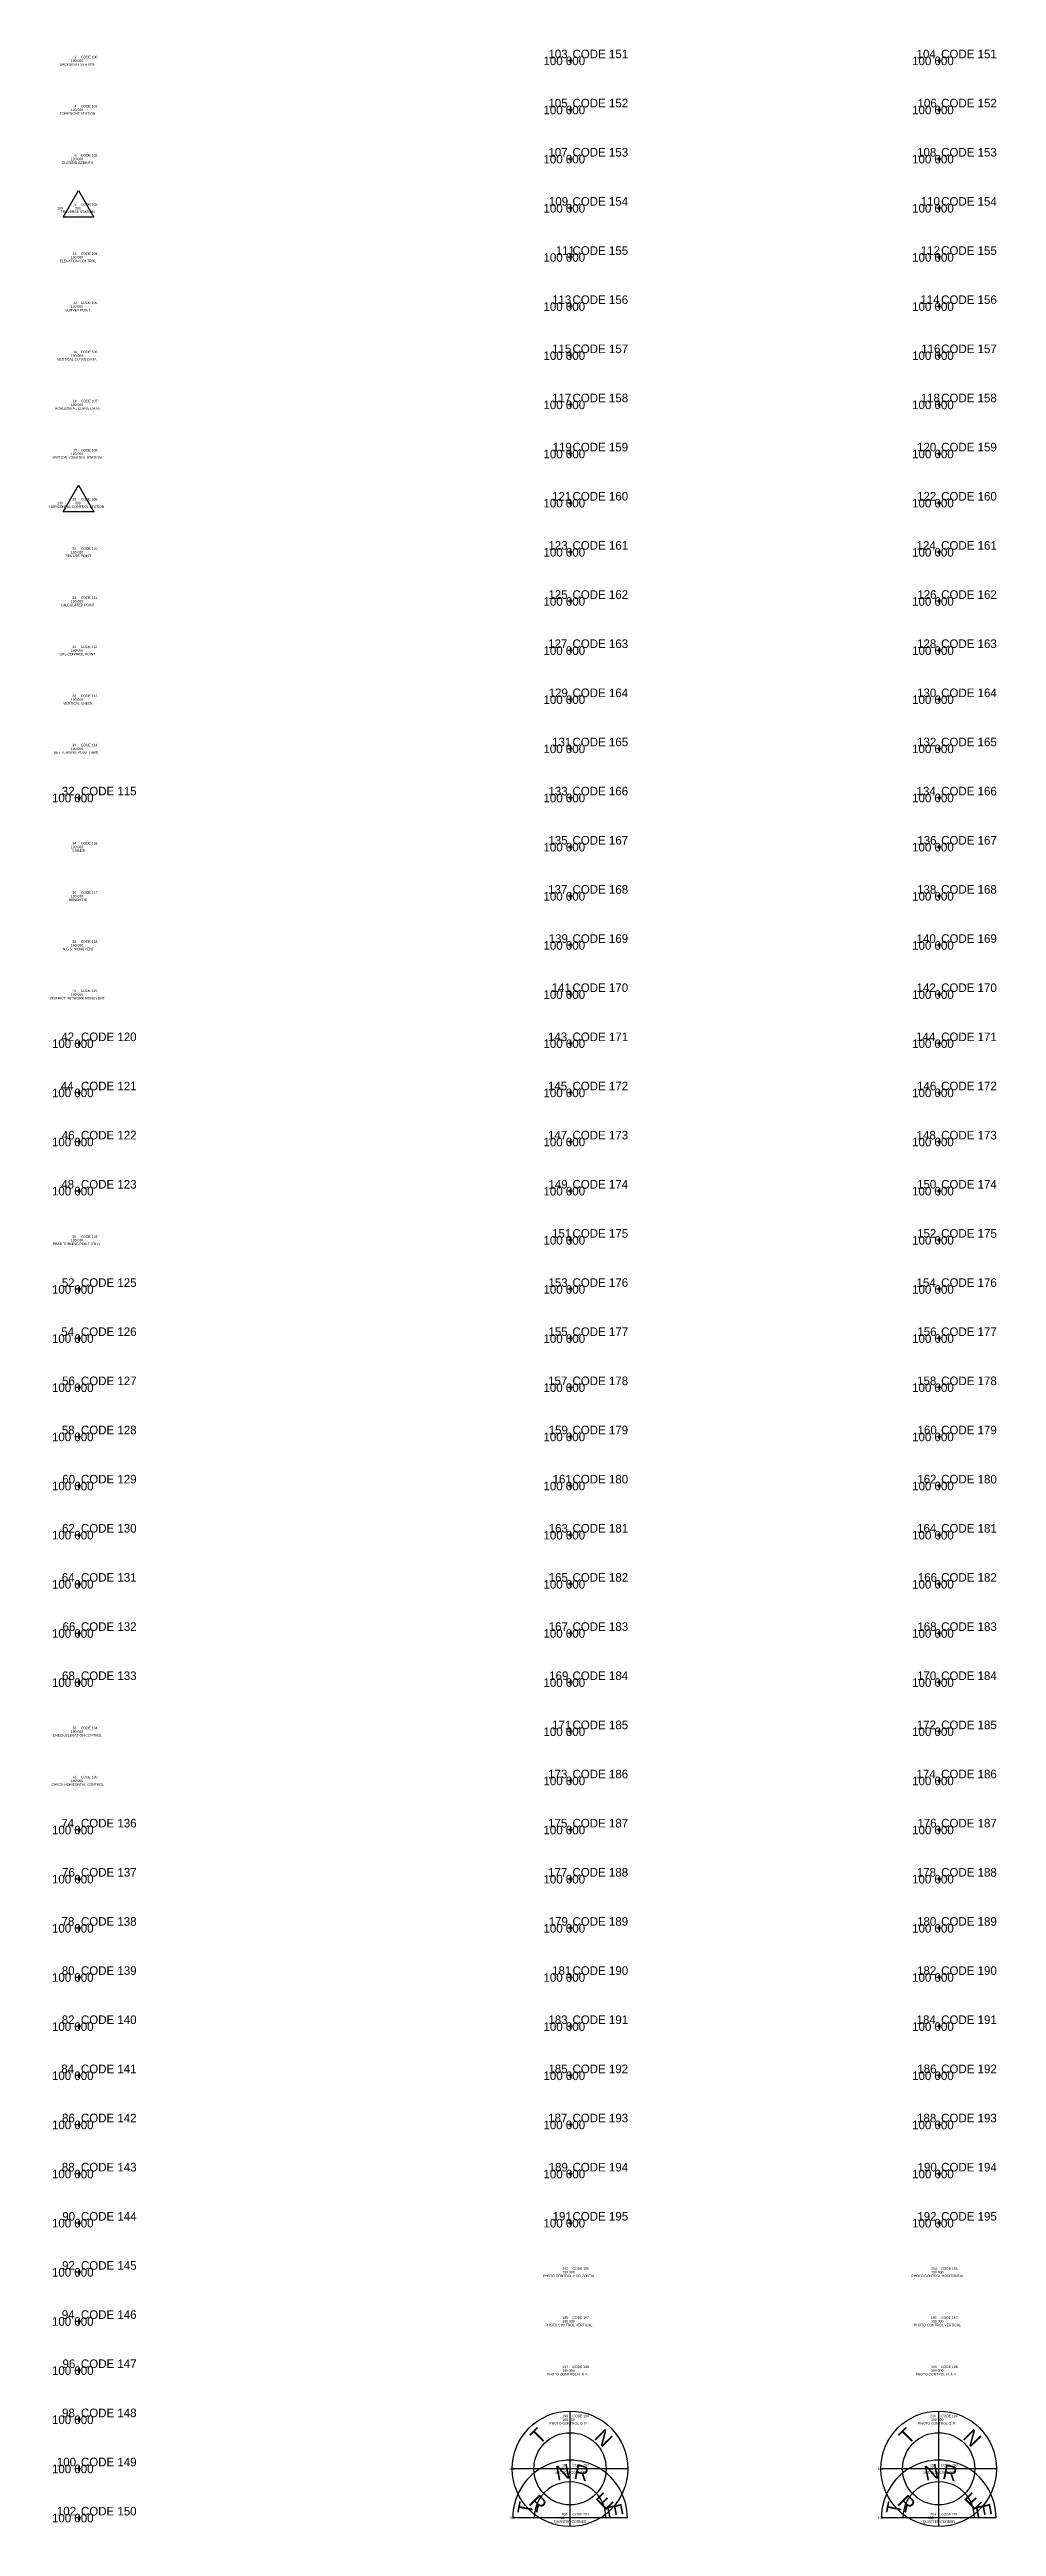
# Model space of a CAD drawing. Extents: x -12 to 6123, y -3 to 1005.
# Drawn here: x 138 to 523, y -3 to 1005 of the extents above; entities that cross this region are included whole.
import ezdxf

# ---------------------------------------------------------------- set-up
doc = ezdxf.new("R2010")
doc.units = 0
for name, color, linetype in [('Aerial Survey_Control Points', 7, 'Continuous'), ('Alignment_EX_50 Centerline', 7, 'Continuous'), ('Default', 7, 'Continuous'), ('Design_EX_Roadway Profile', 7, 'Continuous'), ('ROW_EX_Section Lines', 7, 'Continuous'), ('Topo_Control Points', 7, 'Continuous'), ('Topo_Field Comments', 7, 'Continuous'), ('Topo_Point Descriptions', 7, 'Continuous'), ('Topo_Point Elevations', 7, 'Continuous'), ('Topo_Point Numbers', 7, 'Continuous')]:
    doc.layers.add(name, color=color, linetype=linetype)

msp = doc.modelspace()

# ---------------------------------------------------------------- texts
at = {"layer": 'Default'}
for s, p in [('100 000', (339.2, 998.2)), ('103', (341.2, 1001)), ('CODE 151', (351, 1001)), ('100 000', (489.2, 998.2)), ('104', (491, 1001)), ('CODE 151', (501, 1001)), ('100 000', (339.2, 978.2)), ('105', (341.2, 981)), ('CODE 152', (351, 981)), ('100 000', (489.2, 978.2)), ('106', (491.4, 981)), ('CODE 152', (501, 981)), ('100 000', (339.2, 958.2)), ('107', (341.2, 961)), ('CODE 153', (351, 961)), ('100 000', (489.2, 958.2)), ('108', (491.2, 961)), ('CODE 153', (501, 961)), ('100 000', (339.2, 938.2)), ('109', (341.4, 941)), ('CODE 154', (351, 941)), ('100 000', (489.2, 938.2)), ('110', (492.7, 941)), ('CODE 154', (501, 941)), ('100 000', (339.2, 918.2)), ('111', (344.2, 921)), ('CODE 155', (351, 921)), ('100 000', (489.2, 918.2)), ('112', (492.7, 921)), ('CODE 155', (501, 921)), ('100 000', (339.2, 898.2)), ('113', (342.7, 901)), ('CODE 156', (351, 901)), ('100 000', (489.2, 898.2)), ('114', (492.5, 901)), ('CODE 156', (501, 901)), ('100 000', (339.2, 878.2)), ('115', (342.7, 881)), ('CODE 157', (351, 881)), ('100 000', (489.2, 878.2)), ('116', (492.9, 881)), ('CODE 157', (501, 881)), ('100 000', (339.2, 858.2)), ('117', (342.7, 861)), ('CODE 158', (351, 861)), ('100 000', (489.2, 858.2)), ('118', (492.7, 861)), ('CODE 158', (501, 861)), ('100 000', (339.2, 838.2)), ('119', (342.9, 841)), ('CODE 159', (351, 841)), ('100 000', (489.2, 838.2)), ('120', (491.2, 841)), ('CODE 159', (501, 841)), ('100 000', (339.2, 818.2)), ('121', (342.7, 821)), ('CODE 160', (351, 821)), ('100 000', (489.2, 818.2)), ('122', (491.2, 821)), ('CODE 160', (501, 821)), ('100 000', (339.2, 798.2)), ('123', (341.2, 801)), ('CODE 161', (351, 801)), ('100 000', (489.2, 798.2)), ('124', (491, 801)), ('CODE 161', (501, 801)), ('100 000', (339.2, 778.2)), ('125', (341.2, 781)), ('CODE 162', (351, 781)), ('100 000', (489.2, 778.2)), ('126', (491.3, 781)), ('CODE 162', (501, 781)), ('100 000', (339.2, 758.2)), ('127', (341.1, 761)), ('CODE 163', (351, 761)), ('100 000', (489.2, 758.2)), ('128', (491.2, 761)), ('CODE 163', (501, 761)), ('100 000', (339.2, 738.2)), ('129', (341.3, 741)), ('CODE 164', (351, 741)), ('100 000', (489.2, 738.2)), ('130', (491.2, 741)), ('CODE 164', (501, 741)), ('100 000', (339.2, 718.2)), ('131', (342.7, 721)), ('CODE 165', (351, 721)), ('100 000', (489.2, 718.2)), ('132', (491.2, 721)), ('CODE 165', (501, 721)), ('100 000', (139.2, 698.2)), ('32', (143.2, 701)), ('CODE 115', (151, 701)), ('100 000', (339.2, 698.2)), ('133', (341.2, 701)), ('CODE 166', (351, 701)), ('100 000', (489.2, 698.2)), ('134', (491, 701)), ('CODE 166', (501, 701)), ('100 000', (339.2, 678.2)), ('135', (341.2, 681)), ('CODE 167', (351, 681)), ('100 000', (489.2, 678.2)), ('136', (491.3, 681)), ('CODE 167', (501, 681)), ('100 000', (339.2, 658.2)), ('137', (341.1, 661)), ('CODE 168', (351, 661)), ('100 000', (489.2, 658.2)), ('138', (491.2, 661)), ('CODE 168', (501, 661)), ('100 000', (339.2, 638.2)), ('139', (341.3, 641)), ('CODE 169', (351, 641)), ('100 000', (489.2, 638.2)), ('140', (491, 641)), ('CODE 169', (501, 641)), ('100 000', (339.2, 618.2)), ('141', (342.5, 621)), ('CODE 170', (351, 621)), ('100 000', (489.2, 618.2)), ('142', (491, 621)), ('CODE 170', (501, 621)), ('100 000', (139.2, 598.2)), ('42', (143, 601)), ('CODE 120', (151, 601)), ('100 000', (339.2, 598.2)), ('143', (341, 601)), ('CODE 171', (351, 601)), ('100 000', (489.2, 598.2)), ('144', (490.8, 601)), ('CODE 171', (501, 601)), ('100 000', (139.2, 578.2)), ('44', (142.8, 581)), ('CODE 121', (151, 581)), ('100 000', (339.2, 578.2)), ('145', (341, 581)), ('CODE 172', (351, 581)), ('100 000', (489.2, 578.2)), ('146', (491.2, 581)), ('CODE 172', (501, 581)), ('46', (143.2, 561)), ('CODE 122', (151, 561)), ('147', (341, 561)), ('CODE 173', (351, 561)), ('148', (491, 561)), ('CODE 173', (501, 561)), ('100 000', (139.2, 558.2)), ('100 000', (339.2, 558.2)), ('100 000', (489.2, 558.2)), ('48', (143, 541)), ('CODE 123', (151, 541)), ('149', (341.2, 541)), ('CODE 174', (351, 541)), ('150', (491.2, 541)), ('CODE 174', (501, 541)), ('100 000', (139.2, 538.2)), ('100 000', (339.2, 538.2)), ('100 000', (489.2, 538.2)), ('151', (342.7, 521)), ('CODE 175', (351, 521)), ('152', (491.2, 521)), ('CODE 175', (501, 521)), ('100 000', (339.2, 518.2)), ('100 000', (489.2, 518.2)), ('52', (143.2, 501)), ('CODE 125', (151, 501)), ('153', (341.2, 501)), ('CODE 176', (351, 501)), ('154', (491, 501)), ('CODE 176', (501, 501)), ('100 000', (139.2, 498.2)), ('100 000', (339.2, 498.2)), ('100 000', (489.2, 498.2)), ('54', (143, 481)), ('CODE 126', (151, 481)), ('155', (341.2, 481)), ('CODE 177', (351, 481)), ('156', (491.3, 481)), ('CODE 177', (501, 481)), ('100 000', (139.2, 478.2)), ('100 000', (339.2, 478.2)), ('100 000', (489.2, 478.2)), ('56', (143.3, 461)), ('CODE 127', (151, 461)), ('157', (341.1, 461)), ('CODE 178', (351, 461)), ('158', (491.2, 461)), ('CODE 178', (501, 461)), ('100 000', (139.2, 458.2)), ('100 000', (339.2, 458.2)), ('100 000', (489.2, 458.2)), ('58', (143.2, 441)), ('CODE 128', (151, 441)), ('159', (341.3, 441)), ('CODE 179', (351, 441)), ('160', (491.4, 441)), ('CODE 179', (501, 441)), ('100 000', (139.2, 438.2)), ('100 000', (339.2, 438.2)), ('100 000', (489.2, 438.2)), ('60', (143.4, 421)), ('CODE 129', (151, 421)), ('161', (342.9, 421)), ('CODE 180', (351, 421)), ('162', (491.3, 421)), ('CODE 180', (501, 421)), ('100 000', (139.2, 418.2)), ('100 000', (339.2, 418.2)), ('100 000', (489.2, 418.2)), ('62', (143.3, 401)), ('CODE 130', (151, 401)), ('163', (341.3, 401)), ('CODE 181', (351, 401)), ('164', (491.2, 401)), ('CODE 181', (501, 401)), ('100 000', (139.2, 398.2)), ('100 000', (339.2, 398.2)), ('100 000', (489.2, 398.2)), ('64', (143.2, 381)), ('CODE 131', (151, 381)), ('165', (341.3, 381)), ('CODE 182', (351, 381)), ('166', (491.5, 381)), ('CODE 182', (501, 381)), ('100 000', (139.2, 378.2)), ('100 000', (339.2, 378.2)), ('100 000', (489.2, 378.2)), ('66', (143.5, 361)), ('CODE 132', (151, 361)), ('167', (341.3, 361)), ('CODE 183', (351, 361)), ('168', (491.3, 361)), ('CODE 183', (501, 361)), ('100 000', (139.2, 358.2)), ('100 000', (339.2, 358.2)), ('100 000', (489.2, 358.2)), ('68', (143.3, 341)), ('CODE 133', (151, 341)), ('169', (341.5, 341)), ('CODE 184', (351, 341)), ('170', (491.2, 341)), ('CODE 184', (501, 341)), ('100 000', (139.2, 338.2)), ('100 000', (339.2, 338.2)), ('100 000', (489.2, 338.2)), ('171', (342.7, 321)), ('CODE 185', (351, 321)), ('172', (491.1, 321)), ('CODE 185', (501, 321)), ('100 000', (339.2, 318.2)), ('100 000', (489.2, 318.2)), ('173', (341.1, 301)), ('CODE 186', (351, 301)), ('174', (491, 301)), ('CODE 186', (501, 301)), ('100 000', (339.2, 298.2)), ('100 000', (489.2, 298.2)), ('74', (143, 281)), ('CODE 136', (151, 281)), ('175', (341.1, 281)), ('CODE 187', (351, 281)), ('176', (491.3, 281)), ('CODE 187', (501, 281)), ('100 000', (139.2, 278.2)), ('100 000', (339.2, 278.2)), ('100 000', (489.2, 278.2)), ('76', (143.3, 261)), ('CODE 137', (151, 261)), ('177', (341.1, 261)), ('CODE 188', (351, 261)), ('178', (491.1, 261)), ('CODE 188', (501, 261)), ('100 000', (139.2, 258.2)), ('100 000', (339.2, 258.2)), ('100 000', (489.2, 258.2)), ('78', (143.1, 241)), ('CODE 138', (151, 241)), ('179', (341.3, 241)), ('CODE 189', (351, 241)), ('180', (491.2, 241)), ('CODE 189', (501, 241)), ('100 000', (139.2, 238.2)), ('100 000', (339.2, 238.2)), ('100 000', (489.2, 238.2)), ('100 000', (139.2, 218.2)), ('80', (143.2, 221)), ('CODE 139', (151, 221)), ('100 000', (339.2, 218.2)), ('181', (342.7, 221)), ('CODE 190', (351, 221)), ('100 000', (489.2, 218.2)), ('182', (491.2, 221)), ('CODE 190', (501, 221)), ('100 000', (139.2, 198.2)), ('82', (143.2, 201)), ('CODE 140', (151, 201)), ('100 000', (339.2, 198.2)), ('183', (341.2, 201)), ('CODE 191', (351, 201)), ('100 000', (489.2, 198.2)), ('184', (491, 201)), ('CODE 191', (501, 201)), ('100 000', (139.2, 178.2)), ('84', (143, 181)), ('CODE 141', (151, 181)), ('100 000', (339.2, 178.2)), ('185', (341.2, 181)), ('CODE 192', (351, 181)), ('100 000', (489.2, 178.2)), ('186', (491.3, 181)), ('CODE 192', (501, 181)), ('100 000', (139.2, 158.2)), ('86', (143.3, 161)), ('CODE 142', (151, 161)), ('100 000', (339.2, 158.2)), ('187', (341.1, 161)), ('CODE 193', (351, 161)), ('100 000', (489.2, 158.2)), ('188', (491.2, 161)), ('CODE 193', (501, 161)), ('100 000', (139.2, 138.2)), ('88', (143.2, 141)), ('CODE 143', (151, 141)), ('100 000', (339.2, 138.2)), ('189', (341.3, 141)), ('CODE 194', (351, 141)), ('100 000', (489.2, 138.2)), ('190', (491.4, 141)), ('CODE 194', (501, 141)), ('100 000', (139.2, 118.2)), ('90', (143.4, 121)), ('CODE 144', (151, 121)), ('100 000', (339.2, 118.2)), ('191', (342.9, 121)), ('CODE 195', (351, 121)), ('100 000', (489.2, 118.2)), ('192', (491.3, 121)), ('CODE 195', (501, 121)), ('100 000', (139.2, 98.2)), ('92', (143.3, 101)), ('CODE 145', (151, 101)), ('100 000', (139.2, 78.2)), ('94', (143.2, 81)), ('CODE 146', (151, 81)), ('100 000', (139.2, 58.2)), ('96', (143.5, 61)), ('CODE 147', (151, 61)), ('100 000', (139.2, 38.2)), ('98', (143.3, 41)), ('CODE 148', (151, 41)), ('100 000', (139.2, 18.2)), ('100', (141.2, 21)), ('CODE 149', (151, 21)), ('100 000', (139.2, -1.8)), ('102', (141.2, 1)), ('CODE 150', (151, 1))]:
    msp.add_text(s, height=3.5, dxfattribs=at).set_placement(p)
at = {"layer": 'ROW_EX_Section Lines'}
for s, rotation, p in [('T', 44.9628, (337.5, 29.5)), ('N', 314.9739, (359.5, 32.5)), ('T', 44.9628, (487.5, 29.5)), ('N', 314.9739, (509.5, 32.5)), ('N', 11.3315, (344.8, 15.1)), ('R', 348.6685, (351.2, 16)), ('N', 11.3315, (494.8, 15.1)), ('R', 348.6685, (501.2, 16)), ('E', 45, (364.2, 2.8)), ('E', 45, (514.2, 2.8)), ('T', 78.831, (334.3, 1)), ('R', 315.026, (332.8, 5.8)), ('E', 281.169, (364.9, 5.2)), ('T', 78.831, (484.3, 1)), ('R', 315.026, (482.8, 5.8)), ('E', 281.169, (514.9, 5.2))]:
    msp.add_text(s, height=6, rotation=rotation, dxfattribs=at).set_placement(p)
at = {"layer": 'Topo_Field Comments'}
for s, p in [('CODE 100', (151, 1001)), ('CODE 101', (151, 981)), ('CODE 102', (151, 961)), ('CODE 103', (151, 941)), ('CODE 104', (151, 921)), ('CODE 105', (151, 901)), ('CODE 106', (151, 881)), ('CODE 107', (151, 861)), ('CODE 108', (151, 841)), ('CODE 109', (151, 821)), ('CODE 110', (151, 801)), ('CODE 111', (151, 781)), ('CODE 112', (151, 761)), ('CODE 113', (151, 741)), ('CODE 114', (151, 721)), ('CODE 116', (151, 681)), ('CODE 117', (151, 661)), ('CODE 118', (151, 641)), ('CODE 119', (151, 621)), ('CODE 124', (151, 521)), ('CODE 134', (151, 321)), ('CODE 135', (151, 301)), ('CODE 196', (351, 101)), ('CODE 196', (501, 101)), ('CODE 197', (351, 81)), ('CODE 197', (501, 81)), ('CODE 198', (351, 61)), ('CODE 198', (501, 61)), ('CODE 199', (351, 41)), ('CODE 199', (501, 41)), ('CODE 200', (351, 21)), ('CODE 200', (501, 21)), ('CODE 201', (351, 1)), ('CODE 201', (501, 1))]:
    msp.add_text(s, height=1, dxfattribs=at).set_placement(p)
at = {"layer": 'Topo_Point Descriptions'}
for s, p in [('BACKSIGHT STATION', (142.4, 998)), ('FORESIGHT STATION', (142.4, 978)), ('CLOSING AZIMUTH', (143.3, 958)), ('TRAVERSE STATION', (142.7, 938)), ('ELEVATION CONTROL', (142.3, 918)), ('SURVEY POINT', (144.6, 898)), ('VERTICAL CURVE DATA', (141.3, 878)), ('HORIZONTAL CURVE DATA', (140.4, 858)), ('VERTICAL CONTROL STATION', (139.1, 838)), ('HORIZONTAL CONTROL STATION', (138.1, 818)), ('REMOTE POINT', (144.6, 798)), ('CALCULATED POINT', (142.8, 778)), ('GPS CONTROL POINT', (142.2, 758)), ('VERTICAL CHECK', (143.8, 738)), ('SET TURNING POINT (TBM)', (139.9, 718)), ('SHINER', (147.5, 678)), ('BENCH TIE', (146.1, 658)), ('N.G.S. MONUMENT', (143.6, 638)), ('DISTRICT NETWORK MONUMENT', (138.4, 618)), ('READ TURNING POINT (TBM)', (139.5, 518)), ('CHECK ELEVATION CONTROL', (139.5, 318)), ('CHECK HORIZONTAL CONTROL', (139, 298)), ('PHOTO CONTROL HORIZONTAL', (338.9, 98)), ('PHOTO CONTROL HORIZONTAL', (488.9, 98)), ('PHOTO CONTROL VERTICAL', (339.9, 78)), ('PHOTO CONTROL VERTICAL', (489.9, 78)), ('PHOTO CONTROL H. & V.', (340.6, 58)), ('PHOTO CONTROL H. & V.', (490.6, 58)), ('PHOTO CONTROL Q. P.', (341.6, 38)), ('PHOTO CONTROL Q. P.', (491.6, 38)), ('SECTION CORNER', (343.7, 18)), ('SECTION CORNER', (493.7, 18)), ('QUARTER CORNER', (343.5, -2)), ('QUARTER CORNER', (493.5, -2))]:
    msp.add_text(s, height=1, dxfattribs=at).set_placement(p)
at = {"layer": 'Topo_Point Elevations'}
for s, p in [('100 000', (146.9, 999.5)), ('100 000', (146.9, 979.5)), ('100 000', (146.9, 959.5)), ('100             000', (141.3, 939.5)), ('100 000', (146.9, 919.5)), ('100 000', (146.9, 899.5)), ('100 000', (146.9, 879.5)), ('100 000', (146.9, 859.5)), ('100 000', (146.9, 839.5)), ('100             000', (141.3, 819.5)), ('100 000', (146.9, 799.5)), ('100 000', (146.9, 779.5)), ('100 000', (146.9, 759.5)), ('100 000', (146.9, 739.5)), ('100 000', (146.9, 719.5)), ('100 000', (146.9, 679.5)), ('100 000', (146.9, 659.5)), ('100 000', (146.9, 639.5)), ('100 000', (146.9, 619.5)), ('100 000', (146.9, 519.5)), ('100 000', (146.9, 319.5)), ('100 000', (146.9, 299.5)), ('100 000', (346.9, 99.5)), ('100 000', (496.9, 99.5)), ('100 000', (346.9, 79.5)), ('100 000', (496.9, 79.5)), ('100 000', (346.9, 59.5)), ('100 000', (496.9, 59.5)), ('100 000', (346.9, 39.5)), ('100 000', (496.9, 39.5)), ('100                                               000', (325.2, 19.5)), ('100                                               000', (475.2, 19.5)), ('100                                               000', (325.2, -0.5)), ('100                                               000', (475.2, -0.5))]:
    msp.add_text(s, height=1, dxfattribs=at).set_placement(p)
at = {"layer": 'Topo_Point Numbers'}
for s, p in [('2', (148.4, 1001)), ('4', (148.4, 981)), ('6', (148.4, 961)), ('8', (148.4, 941)), ('10', (147.7, 921)), ('12', (147.8, 901)), ('14', (147.8, 881)), ('16', (147.7, 861)), ('18', (147.8, 841)), ('20', (147.5, 821)), ('22', (147.5, 801)), ('24', (147.5, 781)), ('26', (147.5, 761)), ('28', (147.5, 741)), ('30', (147.5, 721)), ('34', (147.5, 681)), ('36', (147.5, 661)), ('38', (147.5, 641)), ('40', (147.5, 621)), ('50', (147.5, 521)), ('70', (147.5, 321)), ('72', (147.5, 301)), ('193', (346.9, 101)), ('194', (496.9, 101)), ('195', (346.9, 81)), ('196', (496.8, 81)), ('197', (346.9, 61)), ('198', (496.9, 61)), ('199', (346.9, 41)), ('200', (496.5, 41)), ('201', (346.8, 21)), ('202', (496.6, 21)), ('203', (346.6, 1)), ('204', (496.6, 1))]:
    msp.add_text(s, height=1, dxfattribs=at).set_placement(p)

# ---------------------------------------------------------------- linework, layer by layer
at = {"layer": 'Aerial Survey_Control Points'}
for p, q in [((350, 100), (350, 100)), ((500, 100), (500, 100)), ((350, 80), (350, 80)), ((500, 80), (500, 80)), ((350, 60), (350, 60)), ((500, 60), (500, 60)), ((350, 40), (350, 40)), ((500, 40), (500, 40))]:
    msp.add_line(p, q, dxfattribs=at)
at = {"layer": 'Alignment_EX_50 Centerline'}
msp.add_line((150, 860), (150, 860), dxfattribs=at)
at = {"layer": 'Default'}
for p, q in [((350.9, 1000), (349.1, 1000)), ((350, 1000.9), (350, 999.1)), ((500.9, 1000), (499.1, 1000)), ((500, 1000.9), (500, 999.1)), ((350.9, 980), (349.1, 980)), ((350, 980.9), (350, 979.1)), ((500.9, 980), (499.1, 980)), ((500, 980.9), (500, 979.1)), ((350.9, 960), (349.1, 960)), ((350, 960.9), (350, 959.1)), ((500.9, 960), (499.1, 960)), ((500, 960.9), (500, 959.1)), ((350.9, 940), (349.1, 940)), ((350, 940.9), (350, 939.1)), ((500.9, 940), (499.1, 940)), ((500, 940.9), (500, 939.1)), ((350.9, 920), (349.1, 920)), ((350, 920.9), (350, 919.1)), ((500.9, 920), (499.1, 920)), ((500, 920.9), (500, 919.1)), ((350.9, 900), (349.1, 900)), ((350, 900.9), (350, 899.1)), ((500.9, 900), (499.1, 900)), ((500, 900.9), (500, 899.1)), ((350.9, 880), (349.1, 880)), ((350, 880.9), (350, 879.1)), ((500.9, 880), (499.1, 880)), ((500, 880.9), (500, 879.1)), ((350.9, 860), (349.1, 860)), ((350, 860.9), (350, 859.1)), ((500.9, 860), (499.1, 860)), ((500, 860.9), (500, 859.1)), ((350.9, 840), (349.1, 840)), ((350, 840.9), (350, 839.1)), ((500.9, 840), (499.1, 840)), ((500, 840.9), (500, 839.1)), ((350.9, 820), (349.1, 820)), ((350, 820.9), (350, 819.1)), ((500.9, 820), (499.1, 820)), ((500, 820.9), (500, 819.1)), ((350.9, 800), (349.1, 800)), ((350, 800.9), (350, 799.1)), ((500.9, 800), (499.1, 800)), ((500, 800.9), (500, 799.1)), ((350.9, 780), (349.1, 780)), ((350, 780.9), (350, 779.1)), ((500.9, 780), (499.1, 780)), ((500, 780.9), (500, 779.1)), ((350.9, 760), (349.1, 760)), ((350, 760.9), (350, 759.1)), ((500.9, 760), (499.1, 760)), ((500, 760.9), (500, 759.1)), ((350.9, 740), (349.1, 740)), ((350, 740.9), (350, 739.1)), ((500.9, 740), (499.1, 740)), ((500, 740.9), (500, 739.1)), ((350.9, 720), (349.1, 720)), ((350, 720.9), (350, 719.1)), ((500.9, 720), (499.1, 720)), ((500, 720.9), (500, 719.1)), ((150.9, 700), (149.1, 700)), ((150, 700.9), (150, 699.1)), ((350.9, 700), (349.1, 700)), ((350, 700.9), (350, 699.1)), ((500.9, 700), (499.1, 700)), ((500, 700.9), (500, 699.1)), ((350.9, 680), (349.1, 680)), ((350, 680.9), (350, 679.1)), ((500.9, 680), (499.1, 680)), ((500, 680.9), (500, 679.1)), ((350.9, 660), (349.1, 660)), ((350, 660.9), (350, 659.1)), ((500.9, 660), (499.1, 660)), ((500, 660.9), (500, 659.1)), ((350.9, 640), (349.1, 640)), ((350, 640.9), (350, 639.1)), ((500.9, 640), (499.1, 640)), ((500, 640.9), (500, 639.1)), ((350.9, 620), (349.1, 620)), ((350, 620.9), (350, 619.1)), ((500.9, 620), (499.1, 620)), ((500, 620.9), (500, 619.1)), ((150.9, 600), (149.1, 600)), ((150, 600.9), (150, 599.1)), ((350.9, 600), (349.1, 600)), ((350, 600.9), (350, 599.1)), ((500.9, 600), (499.1, 600)), ((500, 600.9), (500, 599.1)), ((150.9, 580), (149.1, 580)), ((150, 580.9), (150, 579.1)), ((350.9, 580), (349.1, 580)), ((350, 580.9), (350, 579.1)), ((500.9, 580), (499.1, 580)), ((500, 580.9), (500, 579.1)), ((150.9, 560), (149.1, 560)), ((150, 560.9), (150, 559.1)), ((350.9, 560), (349.1, 560)), ((350, 560.9), (350, 559.1)), ((500.9, 560), (499.1, 560)), ((500, 560.9), (500, 559.1)), ((150.9, 540), (149.1, 540)), ((150, 540.9), (150, 539.1)), ((350.9, 540), (349.1, 540)), ((350, 540.9), (350, 539.1)), ((500.9, 540), (499.1, 540)), ((500, 540.9), (500, 539.1)), ((350.9, 520), (349.1, 520)), ((350, 520.9), (350, 519.1)), ((500.9, 520), (499.1, 520)), ((500, 520.9), (500, 519.1)), ((150.9, 500), (149.1, 500)), ((150, 500.9), (150, 499.1)), ((350.9, 500), (349.1, 500)), ((350, 500.9), (350, 499.1)), ((500.9, 500), (499.1, 500)), ((500, 500.9), (500, 499.1)), ((150.9, 480), (149.1, 480)), ((150, 480.9), (150, 479.1)), ((350.9, 480), (349.1, 480)), ((350, 480.9), (350, 479.1)), ((500.9, 480), (499.1, 480)), ((500, 480.9), (500, 479.1)), ((150.9, 460), (149.1, 460)), ((150, 460.9), (150, 459.1)), ((350.9, 460), (349.1, 460)), ((350, 460.9), (350, 459.1)), ((500.9, 460), (499.1, 460)), ((500, 460.9), (500, 459.1)), ((150.9, 440), (149.1, 440)), ((150, 440.9), (150, 439.1)), ((350.9, 440), (349.1, 440)), ((350, 440.9), (350, 439.1)), ((500.9, 440), (499.1, 440)), ((500, 440.9), (500, 439.1)), ((150.9, 420), (149.1, 420)), ((150, 420.9), (150, 419.1)), ((350.9, 420), (349.1, 420)), ((350, 420.9), (350, 419.1)), ((500.9, 420), (499.1, 420)), ((500, 420.9), (500, 419.1)), ((150.9, 400), (149.1, 400)), ((150, 400.9), (150, 399.1)), ((350.9, 400), (349.1, 400)), ((350, 400.9), (350, 399.1)), ((500.9, 400), (499.1, 400)), ((500, 400.9), (500, 399.1)), ((150.9, 380), (149.1, 380)), ((150, 380.9), (150, 379.1)), ((350.9, 380), (349.1, 380)), ((350, 380.9), (350, 379.1)), ((500.9, 380), (499.1, 380)), ((500, 380.9), (500, 379.1)), ((150.9, 360), (149.1, 360)), ((150, 360.9), (150, 359.1)), ((350.9, 360), (349.1, 360)), ((350, 360.9), (350, 359.1)), ((500.9, 360), (499.1, 360)), ((500, 360.9), (500, 359.1)), ((150.9, 340), (149.1, 340)), ((150, 340.9), (150, 339.1)), ((350.9, 340), (349.1, 340)), ((350, 340.9), (350, 339.1)), ((500.9, 340), (499.1, 340)), ((500, 340.9), (500, 339.1)), ((350.9, 320), (349.1, 320)), ((350, 320.9), (350, 319.1)), ((500.9, 320), (499.1, 320)), ((500, 320.9), (500, 319.1)), ((350.9, 300), (349.1, 300)), ((350, 300.9), (350, 299.1)), ((500.9, 300), (499.1, 300)), ((500, 300.9), (500, 299.1)), ((150.9, 280), (149.1, 280)), ((150, 280.9), (150, 279.1)), ((350.9, 280), (349.1, 280)), ((350, 280.9), (350, 279.1)), ((500.9, 280), (499.1, 280)), ((500, 280.9), (500, 279.1)), ((150.9, 260), (149.1, 260)), ((150, 260.9), (150, 259.1)), ((350.9, 260), (349.1, 260)), ((350, 260.9), (350, 259.1)), ((500.9, 260), (499.1, 260)), ((500, 260.9), (500, 259.1)), ((150.9, 240), (149.1, 240)), ((150, 240.9), (150, 239.1)), ((350.9, 240), (349.1, 240)), ((350, 240.9), (350, 239.1)), ((500.9, 240), (499.1, 240)), ((500, 240.9), (500, 239.1)), ((150.9, 220), (149.1, 220)), ((150, 220.9), (150, 219.1)), ((350.9, 220), (349.1, 220)), ((350, 220.9), (350, 219.1)), ((500.9, 220), (499.1, 220)), ((500, 220.9), (500, 219.1)), ((150.9, 200), (149.1, 200)), ((150, 200.9), (150, 199.1)), ((350.9, 200), (349.1, 200)), ((350, 200.9), (350, 199.1)), ((500.9, 200), (499.1, 200)), ((500, 200.9), (500, 199.1)), ((150.9, 180), (149.1, 180)), ((150, 180.9), (150, 179.1)), ((350.9, 180), (349.1, 180)), ((350, 180.9), (350, 179.1)), ((500.9, 180), (499.1, 180)), ((500, 180.9), (500, 179.1)), ((150.9, 160), (149.1, 160)), ((150, 160.9), (150, 159.1)), ((350.9, 160), (349.1, 160)), ((350, 160.9), (350, 159.1)), ((500.9, 160), (499.1, 160)), ((500, 160.9), (500, 159.1)), ((150.9, 140), (149.1, 140)), ((150, 140.9), (150, 139.1)), ((350.9, 140), (349.1, 140)), ((350, 140.9), (350, 139.1)), ((500.9, 140), (499.1, 140)), ((500, 140.9), (500, 139.1)), ((150.9, 120), (149.1, 120)), ((150, 120.9), (150, 119.1)), ((350.9, 120), (349.1, 120)), ((350, 120.9), (350, 119.1)), ((500.9, 120), (499.1, 120)), ((500, 120.9), (500, 119.1)), ((150, 100.9), (150, 99.1)), ((150.9, 100), (149.1, 100)), ((150, 80.9), (150, 79.1)), ((150.9, 80), (149.1, 80)), ((150, 60.9), (150, 59.1)), ((150.9, 60), (149.1, 60)), ((150, 40.9), (150, 39.1)), ((150.9, 40), (149.1, 40)), ((150, 20.9), (150, 19.1)), ((150.9, 20), (149.1, 20)), ((150.9, 0), (149.1, 0)), ((150, 0.9), (150, -0.9))]:
    msp.add_line(p, q, dxfattribs=at)
at = {"layer": 'Design_EX_Roadway Profile'}
for p, q in [((150, 920), (150, 920)), ((150, 880), (150, 880)), ((150, 840), (150, 840)), ((143.8, 816.4), (150, 827.2)), ((150, 827.2), (156.2, 816.4)), ((150, 820), (150, 820)), ((156.2, 816.4), (143.8, 816.4)), ((150, 800), (150, 800)), ((150, 720), (150, 720)), ((150, 520), (150, 520)), ((150, 320), (150, 320)), ((150, 300), (150, 300))]:
    msp.add_line(p, q, dxfattribs=at)
at = {"layer": 'ROW_EX_Section Lines'}
for p, q in [((350, -3.5), (350, 43.5)), ((500, -3.5), (500, 43.5)), ((350, 0), (350, 23.5)), ((500, 0), (500, 23.5)), ((373.5, 20), (326.5, 20)), ((523.5, 20), (476.5, 20)), ((373.4, 0), (326.6, 0)), ((523.4, 0), (476.6, 0))]:
    msp.add_line(p, q, dxfattribs=at)
for centre, radius in [((350, 20), 23.5), ((500, 20), 23.5), ((350, 20), 14.7), ((500, 20), 14.7)]:
    msp.add_circle(centre, radius, dxfattribs=at)
for centre, major_axis in [((350, 0), (0, 23.5)), ((500, 0), (0, 23.5)), ((350, 0), (0, 14.7)), ((500, 0), (0, 14.7))]:
    msp.add_ellipse(centre, major_axis=major_axis, ratio=0.992616, start_param=4.712389, end_param=7.853982, dxfattribs=at)
at = {"layer": 'Topo_Control Points'}
for p, q in [((150, 1000), (150, 1000)), ((150, 980), (150, 980)), ((150, 960), (150, 960)), ((143.8, 936.4), (150, 947.2)), ((150, 947.2), (156.2, 936.4)), ((150, 940), (150, 940)), ((156.2, 936.4), (143.8, 936.4)), ((150, 900), (150, 900)), ((150, 780), (150, 780)), ((150, 760), (150, 760)), ((150, 740), (150, 740)), ((150, 680), (150, 680)), ((150, 660), (150, 660)), ((150, 640), (150, 640)), ((150, 620), (150, 620))]:
    msp.add_line(p, q, dxfattribs=at)

msp.set_redraw_order([(e.dxf.handle, doc.entitydb.next_handle()) for e in msp.query("TEXT MTEXT ATTDEF DIMENSION ARC_DIMENSION")])  # texts and dimensions are drawn at this point

doc.saveas('drawing.dxf')
